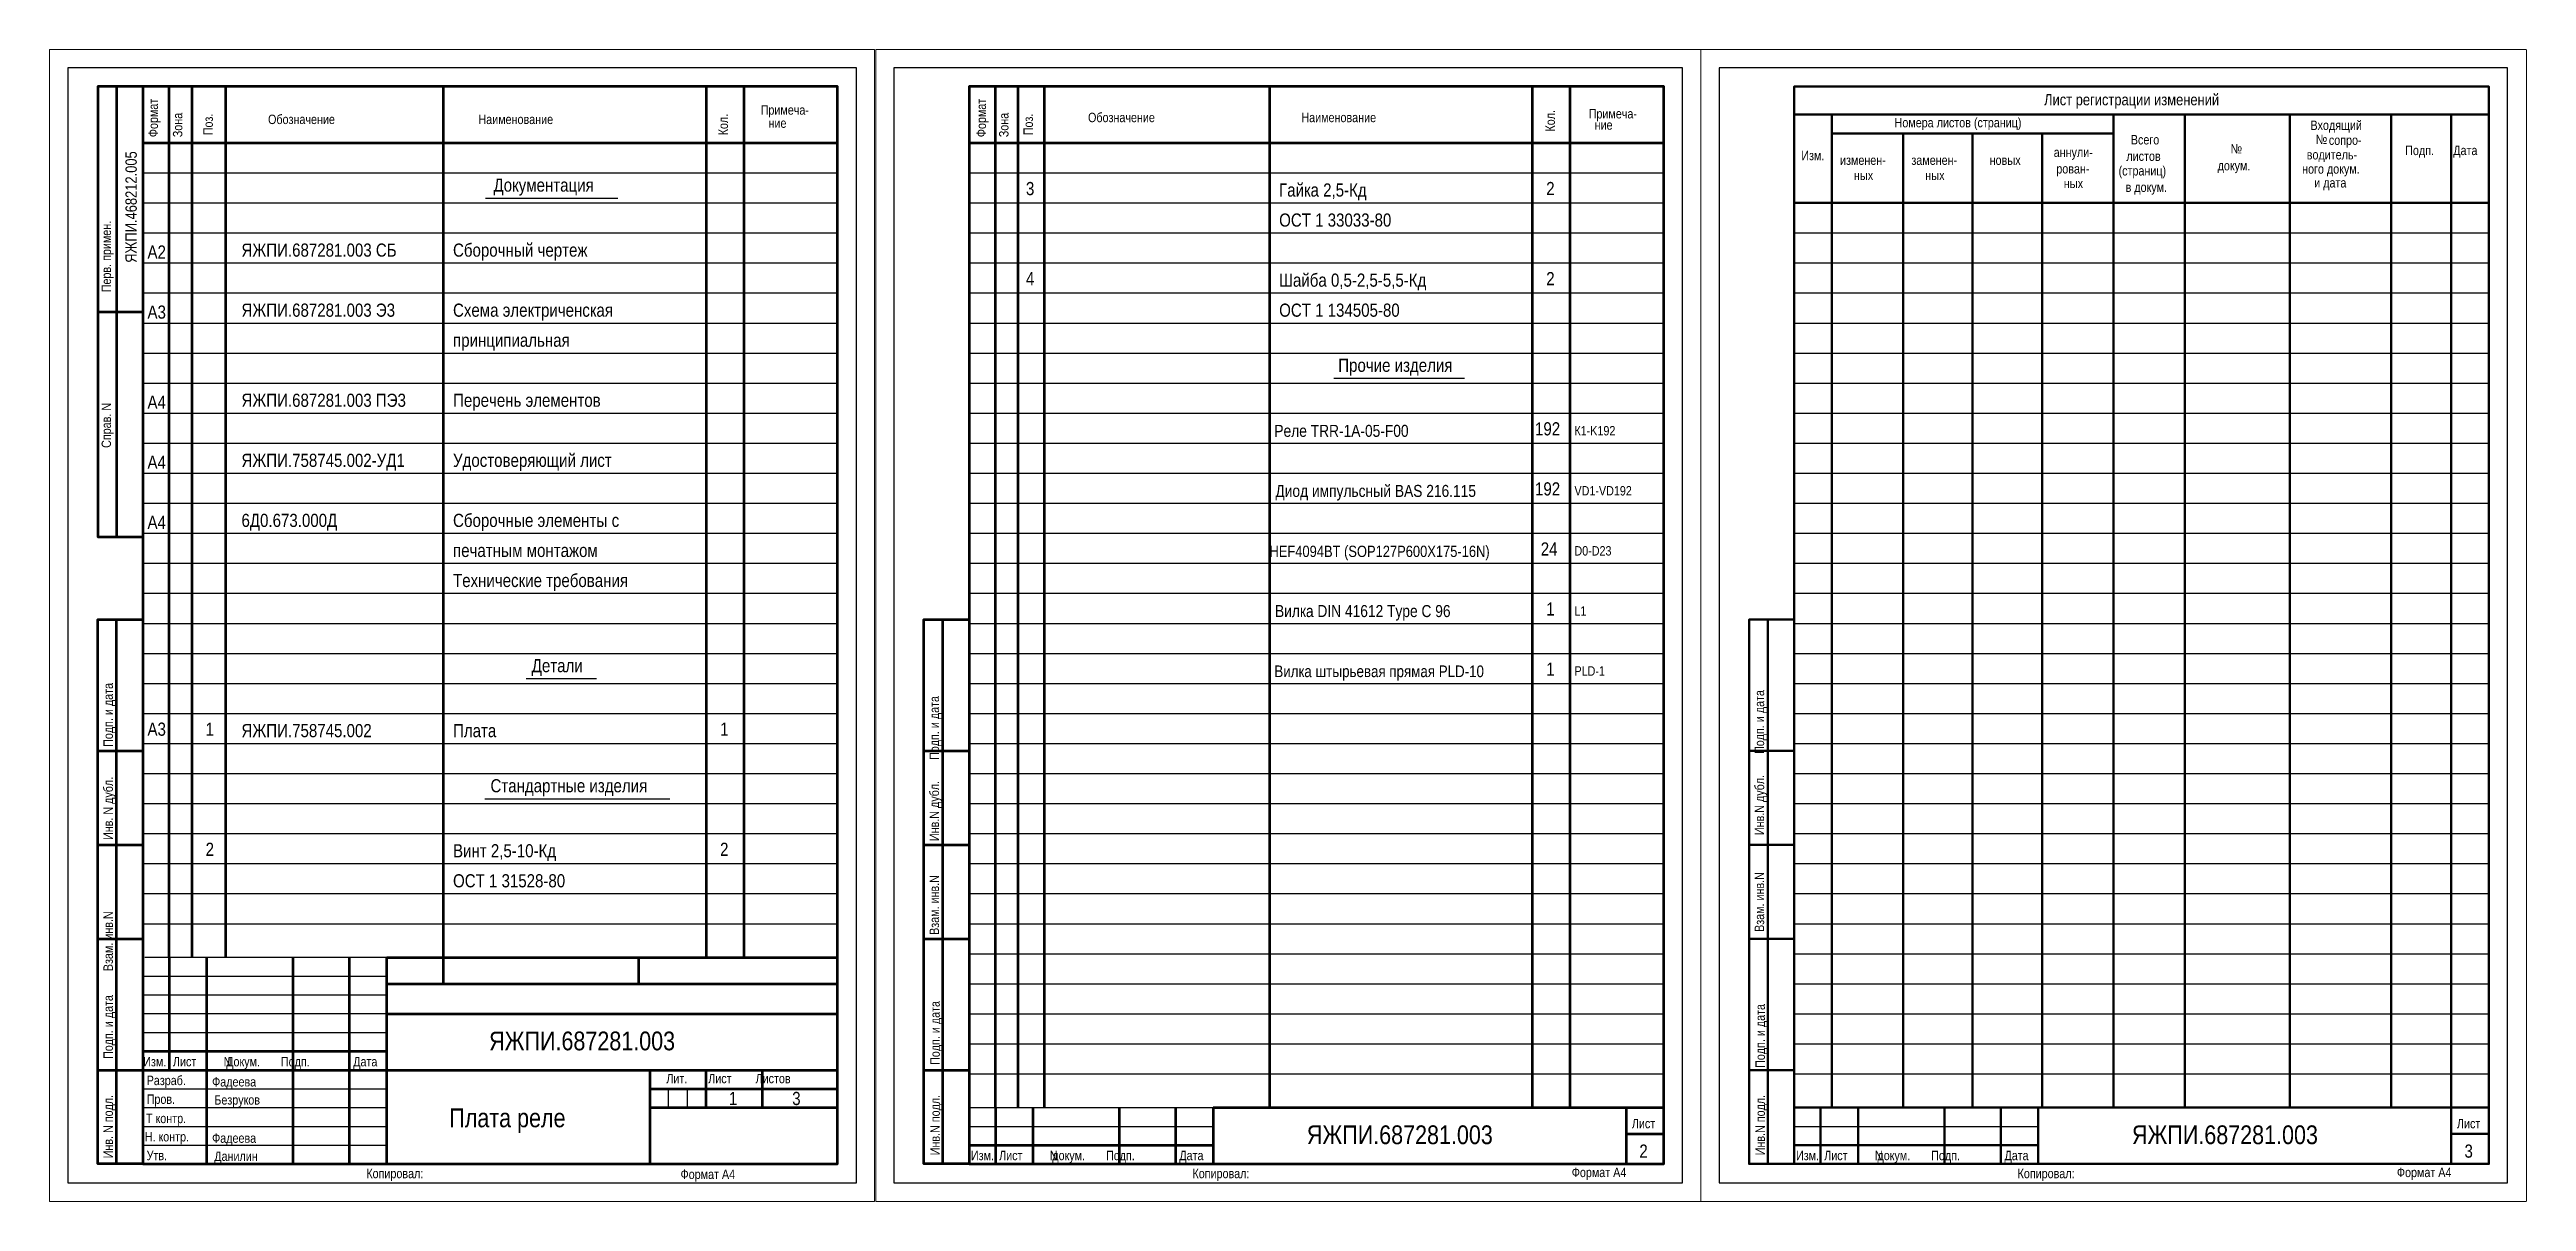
# Model space of a CAD drawing. Header units: millimetres. Extents: x 7140 to 8879, y -16257 to -5062.
# Drawn here: x 7758 to 8417, y -14949 to -14642 of the extents above; entities that cross this region are included whole.
import ezdxf

# ---------------------------------------------------------------- set-up
doc = ezdxf.new("R2010")
doc.units = ezdxf.units.MM
doc.layers.add('OSN', color=7, linetype='Continuous', lineweight=60)
doc.layers.add('КА тонкая', color=7, linetype='Continuous', lineweight=15)
doc.layers.add('Text', color=140, linetype='Continuous')
doc.layers.add('TONK', color=7, linetype='Continuous')
doc.styles.get("Standard").update_dxf_attribs({"font": 'ARIALN.TTF', "height": 3.4})

msp = doc.modelspace()

# ---------------------------------------------------------------- texts
at = {"layer": 'Text', "color": 0, "char_height": 5, "attachment_point": 1}
for s, insert in [('ЯЖПИ.687281.003', (7874.92158, -14903.76774)), ('Плата реле ', (7864.31206, -14924.26217)), ('ЯЖПИ.687281.003', (8092.67829, -14928.76774)), ('ЯЖПИ.687281.003', (8312.40329, -14928.76774))]:
    msp.add_mtext(s, dxfattribs=dict(at, insert=insert))
at = {"layer": 'TONK'}
for s, p in [('Формат', (7786.7221, -14665.53367)), ('Формат', (8007.2221, -14665.53367)), ('Зона', (7793.2221, -14665.53367)), ('Поз.', (7801.33798, -14665.03367)), ('Кол.', (7938.49033, -14665.03367)), ('Зона', (8013.2221, -14665.53367)), ('Поз.', (8019.7221, -14665.03367)), ('Кол.', (8158.7221, -14664.03367)), ('Справ. N                                     Перв. примен.', (7774.2221, -14748.30238)), (' Инв. N дубл.          Подп. и дата', (7774.7221, -14853.53367)), ('Инв.N дубл.       Подп. и дата', (7994.7221, -14853.03367)), ('  Инв.N дубл.       Подп. и дата', (8214.4471, -14853.03367)), ('Взам. инв.N', (7994.7221, -14878.03367)), (' Взам. инв.N', (8214.4471, -14878.03367)), ('Инв. N подл.            Подп. и дата        Взам. инв.N', (7774.7221, -14937.53367)), ('Инв.N подл.          Подп. и дата', (7994.9221, -14936.73367)), ('Инв.N подл.         Подп. и дата', (8214.6471, -14936.73367))]:
    msp.add_text(s, height=2.5, rotation=90, dxfattribs=at).set_placement(p)
for s, height, p in [('Лист регистрации изменений', 3, (8288.99531, -14657.03809)), ('  Обозначение                                                Наименование', 2.5, (7814.45712, -14662.03367)), ('Примеча-', 2.5, (7947.2221, -14659.53367)), ('  ние', 2.5, (7947.7221, -14663.03367)), ('    Обозначение                                                 Наименование', 2.5, (8031.2221, -14661.53367)), ('Примеча-', 2.5, (8167.7221, -14660.53367)), ('  ние', 2.5, (8167.7221, -14663.53367)), ('Номера листов (страниц)', 2.5, (8249.18931, -14662.90712)), ('Входящий', 2.5, (8359.92279, -14663.60922)), ('Изм.', 2.5, (8224.35175, -14671.66952)), ('аннули-', 2.5, (8291.56049, -14670.81899)), ('Всего', 2.5, (8312.09983, -14667.46041)), ('сопро-', 2.5, (8364.83816, -14667.57256)), ('Подп.', 2.5, (8385.1608, -14670.29976)), ('Дата', 2.5, (8397.97034, -14670.29976)), ('изменен-', 2.5, (8234.66822, -14672.90512)), ('ных', 2.5, (8238.34819, -14676.95283)), ('заменен-', 2.5, (8253.66822, -14672.90512)), ('ных', 2.5, (8257.34819, -14676.95283)), ('новых', 2.5, (8274.50449, -14672.90512)), ('рован-', 2.5, (8292.2577, -14675.20195)), ('(страниц)', 2.5, (8308.83992, -14675.73254)), ('листов', 2.5, (8310.91742, -14671.84337)), ('докум.', 2.5, (8335.21936, -14674.37019)), ('ного докум.', 2.5, (8357.7166, -14675.24055)), ('водитель-', 2.5, (8358.95355, -14671.45867)), ('Документация', 3.5, (7876.09638, -14680.04068)), ('3', 3.5, (8017.8765, -14680.96946)), ('Гайка 2,5-Кд', 3.5, (8085.30584, -14681.35874)), ('2', 3.5, (8156.42323, -14680.96946)), ('ных', 2.5, (8294.24888, -14679.09112)), ('в докум.', 2.5, (8310.71638, -14680.1155)), ('и дата', 2.5, (8360.93265, -14678.9305)), ('ОСТ 1 33033-80', 3.5, (8085.30584, -14689.35874)), ('А2', 3.5, (7783.94542, -14697.87489)), ('ЯЖПИ.687281.003 СБ', 3.5, (7808.97928, -14697.35874)), ('Сборочный чертеж', 3.5, (7865.30584, -14697.35874)), ('4', 3.5, (8017.8765, -14704.96946)), ('Шайба 0,5-2,5-5,5-Кд', 3.5, (8085.30584, -14705.35874)), ('2', 3.5, (8156.42323, -14704.96946)), ('А3', 3.5, (7783.94542, -14713.87489)), ('ЯЖПИ.687281.003 Э3', 3.5, (7808.97928, -14713.35874)), ('Схема электриченская ', 3.5, (7865.30584, -14713.35874)), ('ОСТ 1 134505-80', 3.5, (8085.30584, -14713.35874)), ('принципиальная', 3.5, (7865.30584, -14721.35874)), ('Прочие изделия', 3.5, (8101.03336, -14728.04068)), ('А4', 3.5, (7783.94542, -14737.87489)), ('ЯЖПИ.687281.003 ПЭ3', 3.5, (7808.97928, -14737.35874)), ('Перечень элементов ', 3.5, (7865.30584, -14737.35874)), ('192', 3.5, (8153.44186, -14744.96946)), ('Реле TRR-1A-05-F00', 3.2, (8084.0256, -14745.35874)), ('К1-K192', 2.5, (8163.93751, -14744.96946)), ('А4', 3.5, (7783.94542, -14753.87489)), ('ЯЖПИ.758745.002-УД1 ', 3.5, (7808.97928, -14753.35874)), ('Удостоверяющий лист', 3.5, (7865.30584, -14753.35874)), ('Диод импульсный BAS 216.115', 3.2, (8084.30466, -14761.35874)), ('192', 3.5, (8153.44186, -14760.96946)), ('VD1-VD192', 2.5, (8163.93751, -14760.96946)), ('А4', 3.5, (7783.94542, -14769.87489)), ('6Д0.673.000Д', 3.5, (7808.97928, -14769.35874)), ('Сборочные элементы с ', 3.5, (7865.30584, -14769.35874)), ('печатным монтажом', 3.5, (7865.30584, -14777.35874)), ('HEF4094BT (SOP127P600X175-16N)', 3, (8082.7221, -14777.35874)), ('24', 3.5, (8154.96742, -14776.96946)), ('D0-D23', 2.5, (8163.93751, -14776.96946)), ('Технические требования', 3.5, (7865.30584, -14785.35874)), ('Вилка DIN 41612 Type C 96', 3.2, (8084.20067, -14793.35874)), ('1', 3.5, (8156.42323, -14792.96946)), ('L1', 2.5, (8163.93751, -14792.96946)), ('Детали', 3.5, (7886.2571, -14808.04068)), ('Вилка штырьевая прямая PLD-10', 3.1, (8084.0256, -14809.35874)), ('1', 3.5, (8156.42323, -14808.96946)), ('PLD-1', 2.5, (8163.93751, -14808.96946)), ('А3', 3.5, (7783.94542, -14824.96946)), ('1', 3.5, (7799.42323, -14824.96946)), ('ЯЖПИ.758745.002 ', 3.5, (7808.97928, -14825.35874)), ('Плата', 3.5, (7865.30584, -14825.35874)), ('1', 3.5, (7936.42323, -14824.96946)), ('Стандартные изделия', 3.5, (7875.28247, -14840.04068)), ('2', 3.5, (7799.42323, -14856.96946)), ('Винт 2,5-10-Кд', 3.5, (7865.30584, -14857.35874)), ('2', 3.5, (7936.42323, -14856.96946)), ('ОСТ 1 31528-80', 3.5, (7865.30584, -14865.35874)), ('Изм.', 2.5, (7782.80886, -14913.03367)), ('Лист          Докум.       Подп.', 2.5, (7790.7221, -14913.03367)), ('N', 2.5, (7804.2221, -14913.07938)), ('Дата', 2.5, (7838.7221, -14913.03367)), ('Разраб.', 2.5, (7783.7221, -14918.03367)), ('Фадеева', 2.5, (7801.14729, -14918.40369)), ('   Лит.       Лист        Листов', 2.5, (7919.7221, -14917.53367)), ('1', 3.5, (7938.76451, -14923.34456)), ('3', 3.5, (7955.63214, -14923.34842)), ('Т контр.', 2.5, (7783.55137, -14928.15314)), ('Пров.', 2.5, (7783.7221, -14923.03367)), ('Безруков', 2.5, (7801.7362, -14923.22896)), ('Н. контр.', 2.5, (7783.2221, -14933.03367)), ('Фадеева', 2.5, (7801.14729, -14933.40369)), ('Лист', 2.5, (8179.2221, -14929.53367)), ('Лист', 2.5, (8398.9471, -14929.53367)), ('Утв.', 2.5, (7783.7221, -14938.03367)), ('Данилин', 2.5, (7801.7362, -14938.22896)), ('Изм.', 2.5, (8003.2221, -14938.03367)), ('Лист          докум.       Подп.', 2.5, (8010.7221, -14938.03367)), ('N', 2.5, (8024.2221, -14938.03367)), ('Дата', 2.5, (8058.7221, -14938.03367)), ('2', 3.5, (8181.22694, -14937.36829)), ('Изм.', 2.5, (8222.9471, -14938.03367)), ('Лист          докум.       Подп.', 2.5, (8230.4471, -14938.03367)), ('N', 2.5, (8243.9471, -14938.03367)), ('Дата', 2.5, (8278.4471, -14938.03367)), ('3', 3.5, (8400.95194, -14937.36829)), ('Копировал:', 2.5, (7842.2221, -14942.83367)), ('                                                  Формат A4', 2.5, (7886.07367, -14943.03367)), ('Копировал:', 2.5, (8062.2221, -14942.83367)), ('Формат A4', 2.5, (8163.2221, -14942.53367)), ('Копировал:', 2.5, (8281.9471, -14942.83367)), ('Формат A4', 2.5, (8382.9471, -14942.53367))]:
    msp.add_text(s, height=height, dxfattribs=at).set_placement(p)
at = {"layer": 'TONK', "color": 1}
msp.add_text('ЯЖПИ.468212.005', height=3, rotation=90, dxfattribs=at).set_placement((7781.07845, -14699.00152))
at = {"layer": 'TONK', "char_height": 2.5, "attachment_point": 5}
for insert in [(8340.19558, -14668.62396), (8362.86329, -14666.11582)]:
    msp.add_mtext('\\A1;№', dxfattribs=dict(at, insert=insert))

# ---------------------------------------------------------------- blocks, each defined once
blk = doc.blocks.new('LRG')
at = {"layer": 'OSN', "lineweight": 50}
for p, q in [((20, 20), (85, 20)), ((27, 20), (27, 5)), ((37, 20), (37, 5)), ((60, 20), (60, 5)), ((75, 20), (75, 5)), ((85, 20), (85, 5)), ((85, 20), (205, 20)), ((195, 20), (195, 5)), ((20, 10), (85, 10)), ((195, 13), (205, 13))]:
    blk.add_line(p, q, dxfattribs=at)
for points in [[(20, 5), (205, 5), (205, 292), (20, 292), (20, 5)], [(20, 5), (8, 5), (8, 150), (20, 150)], [(13, 5), (13, 150)], [(8, 115), (20, 115)], [(8, 90), (20, 90)], [(8, 65), (20, 65)], [(8, 30), (20, 30)]]:
    blk.add_lwpolyline(points, dxfattribs=at)
at = {"layer": 'TONK'}
for p, q in [((210, 297), (0, 297)), ((0, 297), (0, 0)), ((210, 0), (210, 297)), ((20, 253), (205, 253)), ((20, 245), (205, 245)), ((20, 237), (205, 237)), ((20, 229), (205, 229)), ((20, 221), (205, 221)), ((20, 213), (205, 213)), ((20, 205), (205, 205)), ((20, 197), (205, 197)), ((20, 189), (205, 189)), ((20, 181), (205, 181)), ((20, 173), (205, 173)), ((20, 165), (205, 165)), ((20, 157), (205, 157)), ((20, 149), (205, 149)), ((20, 141), (205, 141)), ((20, 133), (205, 133)), ((20, 125), (205, 125)), ((20, 117), (205, 117)), ((20, 109), (205, 109)), ((20, 101), (205, 101)), ((20, 93), (205, 93)), ((20, 85), (205, 85)), ((20, 77), (205, 77)), ((20, 69), (205, 69)), ((20, 61), (205, 61)), ((20, 53), (205, 53)), ((20, 45), (205, 45)), ((20, 37), (205, 37)), ((20, 29), (205, 29)), ((20, 15), (85, 15)), ((0, 0), (210, 0))]:
    blk.add_line(p, q, dxfattribs=at)
at = {"layer": 'TONK', "lineweight": 50}
for p, q in [((30, 284.5), (30, 20)), ((105, 284.5), (105, 20)), ((124, 284.5), (124, 20)), ((152, 284.5), (152, 20)), ((179, 284.5), (179, 20)), ((195, 284.5), (195, 20)), ((30, 279.5), (105, 279.5)), ((49, 279.5), (49, 20)), ((67.5, 279.5), (67.5, 20)), ((86, 279.5), (86, 20)), ((20, 261), (205, 261))]:
    blk.add_line(p, q, dxfattribs=at)
blk.add_lwpolyline([(20, 284.5), (205, 284.5)], dxfattribs=at)

# ---------------------------------------------------------------- linework, layer by layer
at = {"layer": 'OSN'}
for p, q in [((7775.7221, -14652.03367), (7775.7221, -14772.03367)), ((7789.7221, -14884.03367), (7789.7221, -14652.03367)), ((8009.7221, -14924.03367), (8009.7221, -14652.03367)), ((8015.7221, -14652.03367), (8015.7221, -14924.03367)), ((8022.7221, -14652.03367), (8022.7221, -14924.03367)), ((8082.7221, -14652.03367), (8082.7221, -14924.03367)), ((8152.7221, -14652.03367), (8152.7221, -14924.03367)), ((8162.7221, -14652.03367), (8162.7221, -14924.03367)), ((7789.7221, -14884.03367), (7789.7221, -14914.03367)), ((7914.7221, -14884.03367), (7914.7221, -14891.03367)), ((7847.7221, -14891.03367), (7967.7221, -14891.03367)), ((7847.7221, -14899.03367), (7967.7221, -14899.03367)), ((7782.7221, -14909.03367), (7847.7221, -14909.03367)), ((7782.7221, -14914.03367), (7967.7221, -14914.03367)), ((7917.7221, -14914.03367), (7917.7221, -14924.03367)), ((7917.7221, -14919.03367), (7967.7221, -14919.03367)), ((7932.7221, -14924.03367), (7932.7221, -14914.03367)), ((7947.7221, -14924.03367), (7947.7221, -14914.03367)), ((7917.7221, -14924.03367), (7917.7221, -14939.03367)), ((7917.7221, -14924.03367), (7967.7221, -14924.03367)), ((8009.7221, -14924.03367), (8009.7221, -14939.03367)), ((8019.7221, -14924.03367), (8019.7221, -14939.03367)), ((8042.7221, -14924.03367), (8042.7221, -14939.03367)), ((8057.7221, -14924.03367), (8057.7221, -14939.03367)), ((8067.7221, -14924.03367), (8187.7221, -14924.03367)), ((8067.7221, -14924.03367), (8067.7221, -14939.03367)), ((8177.7221, -14924.03367), (8177.7221, -14939.03367)), ((8177.7221, -14931.03367), (8187.7221, -14931.03367)), ((8002.7221, -14934.03367), (8067.7221, -14934.03367))]:
    msp.add_line(p, q, dxfattribs=at)
for points in [[(7782.7221, -14652.03367), (7770.7221, -14652.03367), (7770.7221, -14772.03367), (7782.7221, -14772.03367)], [(7782.7221, -14939.03367), (7967.7221, -14939.03367), (7967.7221, -14652.03367), (7782.7221, -14652.03367), (7782.7221, -14939.03367)], [(7795.7221, -14652.03367), (7795.7221, -14884.03367)], [(7804.7221, -14652.03367), (7804.7221, -14884.03367)], [(7862.7221, -14652.03367), (7862.7221, -14891.03367)], [(7932.7221, -14652.03367), (7932.7221, -14884.03367)], [(7942.7221, -14652.03367), (7942.7221, -14884.03367)], [(8002.7221, -14939.03367), (8187.7221, -14939.03367), (8187.7221, -14652.03367), (8002.7221, -14652.03367), (8002.7221, -14939.03367)], [(7782.7221, -14667.03367), (7967.7221, -14667.03367)], [(8002.7221, -14667.03367), (8187.7221, -14667.03367)], [(7770.7221, -14712.03367), (7782.7221, -14712.03367)], [(7782.7221, -14939.03367), (7770.7221, -14939.03367), (7770.7221, -14794.03367), (7782.7221, -14794.03367)], [(7775.7221, -14939.03367), (7775.7221, -14794.03367)], [(8002.7221, -14939.03367), (7990.7221, -14939.03367), (7990.7221, -14794.03367), (8002.7221, -14794.03367)], [(7995.7221, -14939.03367), (7995.7221, -14794.03367)], [(7770.7221, -14829.03367), (7782.7221, -14829.03367)], [(7990.7221, -14829.03367), (8002.7221, -14829.03367)], [(7770.7221, -14854.03367), (7782.7221, -14854.03367)], [(7990.7221, -14854.03367), (8002.7221, -14854.03367)], [(7770.7221, -14879.03367), (7782.7221, -14879.03367)], [(7990.7221, -14879.03367), (8002.7221, -14879.03367)], [(7799.7221, -14939.03367), (7799.7221, -14884.03367)], [(7822.7221, -14939.03367), (7822.7221, -14884.03367)], [(7837.7221, -14939.03367), (7837.7221, -14884.03367)], [(7847.7221, -14939.03367), (7847.7221, -14884.03367)], [(7847.7221, -14884.03367), (7967.7221, -14884.03367)], [(7770.7221, -14914.03367), (7782.7221, -14914.03367)], [(7990.7221, -14914.03367), (8002.7221, -14914.03367)]]:
    msp.add_lwpolyline(points, dxfattribs=at)
at = {"layer": 'TONK'}
for p, q in [((7782.7221, -14675.03367), (7967.7221, -14675.03367)), ((8002.7221, -14675.03367), (8187.7221, -14675.03367)), ((7873.98296, -14681.75905), (7909.21466, -14681.75905)), ((7782.7221, -14683.03367), (7967.7221, -14683.03367)), ((8002.7221, -14683.03367), (8187.7221, -14683.03367)), ((7782.7221, -14691.03367), (7967.7221, -14691.03367)), ((8002.7221, -14691.03367), (8187.7221, -14691.03367)), ((7782.7221, -14699.03367), (7967.7221, -14699.03367)), ((8002.7221, -14699.03367), (8187.7221, -14699.03367)), ((7782.7221, -14707.03367), (7967.7221, -14707.03367)), ((8002.7221, -14707.03367), (8187.7221, -14707.03367)), ((7782.7221, -14715.03367), (7967.7221, -14715.03367)), ((8002.7221, -14715.03367), (8187.7221, -14715.03367)), ((7782.7221, -14723.03367), (7967.7221, -14723.03367)), ((8002.7221, -14723.03367), (8187.7221, -14723.03367)), ((7782.7221, -14731.03367), (7967.7221, -14731.03367)), ((8002.7221, -14731.03367), (8187.7221, -14731.03367)), ((8099.9053, -14729.75905), (8134.70133, -14729.75905)), ((7782.7221, -14739.03367), (7967.7221, -14739.03367)), ((8002.7221, -14739.03367), (8187.7221, -14739.03367)), ((7782.7221, -14747.03367), (7967.7221, -14747.03367)), ((8002.7221, -14747.03367), (8187.7221, -14747.03367)), ((7782.7221, -14755.03367), (7967.7221, -14755.03367)), ((8002.7221, -14755.03367), (8187.7221, -14755.03367)), ((7782.7221, -14763.03367), (7967.7221, -14763.03367)), ((8002.7221, -14763.03367), (8187.7221, -14763.03367)), ((7782.7221, -14771.03367), (7967.7221, -14771.03367)), ((8002.7221, -14771.03367), (8187.7221, -14771.03367)), ((7782.7221, -14779.03367), (7967.7221, -14779.03367)), ((8002.7221, -14779.03367), (8187.7221, -14779.03367)), ((7782.7221, -14787.03367), (7967.7221, -14787.03367)), ((8002.7221, -14787.03367), (8187.7221, -14787.03367)), ((7782.7221, -14795.03367), (7967.7221, -14795.03367)), ((8002.7221, -14795.03367), (8187.7221, -14795.03367)), ((7782.7221, -14803.03367), (7967.7221, -14803.03367)), ((8002.7221, -14803.03367), (8187.7221, -14803.03367)), ((7782.7221, -14811.03367), (7967.7221, -14811.03367)), ((7884.76382, -14809.75905), (7903.47481, -14809.75905)), ((8002.7221, -14811.03367), (8187.7221, -14811.03367)), ((7782.7221, -14819.03367), (7967.7221, -14819.03367)), ((8002.7221, -14819.03367), (8187.7221, -14819.03367)), ((7782.7221, -14827.03367), (7967.7221, -14827.03367)), ((8002.7221, -14827.03367), (8187.7221, -14827.03367)), ((7782.7221, -14835.03367), (7967.7221, -14835.03367)), ((8002.7221, -14835.03367), (8187.7221, -14835.03367)), ((7782.7221, -14843.03367), (7967.7221, -14843.03367)), ((7873.7892, -14841.75905), (7923.04238, -14841.75905)), ((8002.7221, -14843.03367), (8187.7221, -14843.03367)), ((7782.7221, -14851.03367), (7967.7221, -14851.03367)), ((8002.7221, -14851.03367), (8187.7221, -14851.03367)), ((7782.7221, -14859.03367), (7967.7221, -14859.03367)), ((8002.7221, -14859.03367), (8187.7221, -14859.03367)), ((7782.7221, -14867.03367), (7967.7221, -14867.03367)), ((8002.7221, -14867.03367), (8187.7221, -14867.03367)), ((7782.7221, -14875.03367), (7967.7221, -14875.03367)), ((8002.7221, -14875.03367), (8187.7221, -14875.03367)), ((7847.7221, -14884.03367), (7783.2221, -14884.03367)), ((8002.7221, -14883.03367), (8187.7221, -14883.03367)), ((7782.7221, -14889.03367), (7847.7221, -14889.03367)), ((8002.7221, -14891.03367), (8187.7221, -14891.03367)), ((7782.7221, -14894.03367), (7847.7221, -14894.03367)), ((7847.7221, -14899.03367), (7782.7221, -14899.03367)), ((8002.7221, -14899.03367), (8187.7221, -14899.03367)), ((7782.7221, -14904.03367), (7847.7221, -14904.03367)), ((8002.7221, -14907.03367), (8187.7221, -14907.03367)), ((7782.7221, -14919.03367), (7847.7221, -14919.03367)), ((7922.7221, -14924.03367), (7922.7221, -14919.03367)), ((7927.7221, -14924.03367), (7927.7221, -14919.03367)), ((8002.7221, -14915.03367), (8187.7221, -14915.03367)), ((7782.7221, -14924.03367), (7847.7221, -14924.03367)), ((8002.7221, -14924.03367), (8067.7221, -14924.03367)), ((7782.7221, -14929.03367), (7847.7221, -14929.03367)), ((8002.7221, -14929.03367), (8067.7221, -14929.03367)), ((7782.7221, -14934.03367), (7847.7221, -14934.03367))]:
    msp.add_line(p, q, dxfattribs=at)
for points in [[(7762.7221, -14944.03367), (7972.7221, -14944.03367), (7972.7221, -14647.03367), (7762.7221, -14647.03367), (7762.7221, -14944.03367)], [(7982.7221, -14944.03367), (8192.7221, -14944.03367), (8192.7221, -14647.03367), (7982.7221, -14647.03367), (7982.7221, -14944.03367)]]:
    msp.add_lwpolyline(points, dxfattribs=at)
at = {"layer": 'КА тонкая', "ltscale": 20}
for p, q in [((7757.8596, -14949.03367), (7757.8596, -14642.18339)), ((7977.5846, -14642.18339), (7757.8596, -14642.18339)), ((7977.5846, -14949.03367), (7977.5846, -14642.18339)), ((7977.8596, -14949.03367), (7977.8596, -14642.18339)), ((8197.5846, -14642.18339), (7977.8596, -14642.18339)), ((8197.5846, -14949.03367), (8197.5846, -14642.18339)), ((8417.30959, -14642.18339), (8197.5846, -14642.18339)), ((8197.5846, -14949.03367), (8197.5846, -14642.18339)), ((8417.45572, -14949.03367), (8417.45572, -14642.18339)), ((7977.5846, -14949.03367), (7757.8596, -14949.03367)), ((8197.5846, -14949.03367), (7977.8596, -14949.03367)), ((8417.30959, -14949.03367), (8197.5846, -14949.03367))]:
    msp.add_line(p, q, dxfattribs=at)

# ---------------------------------------------------------------- block references
at = {"layer": 'OSN', "linetype": 'ByBlock', "lineweight": 40}
msp.add_blockref('LRG', (8202.4471, -14944.03367), dxfattribs=at)

msp.set_redraw_order([(e.dxf.handle, doc.entitydb.next_handle()) for e in msp.query("TEXT MTEXT ATTDEF DIMENSION ARC_DIMENSION")])  # texts and dimensions are drawn at this point

doc.saveas('drawing.dxf')
